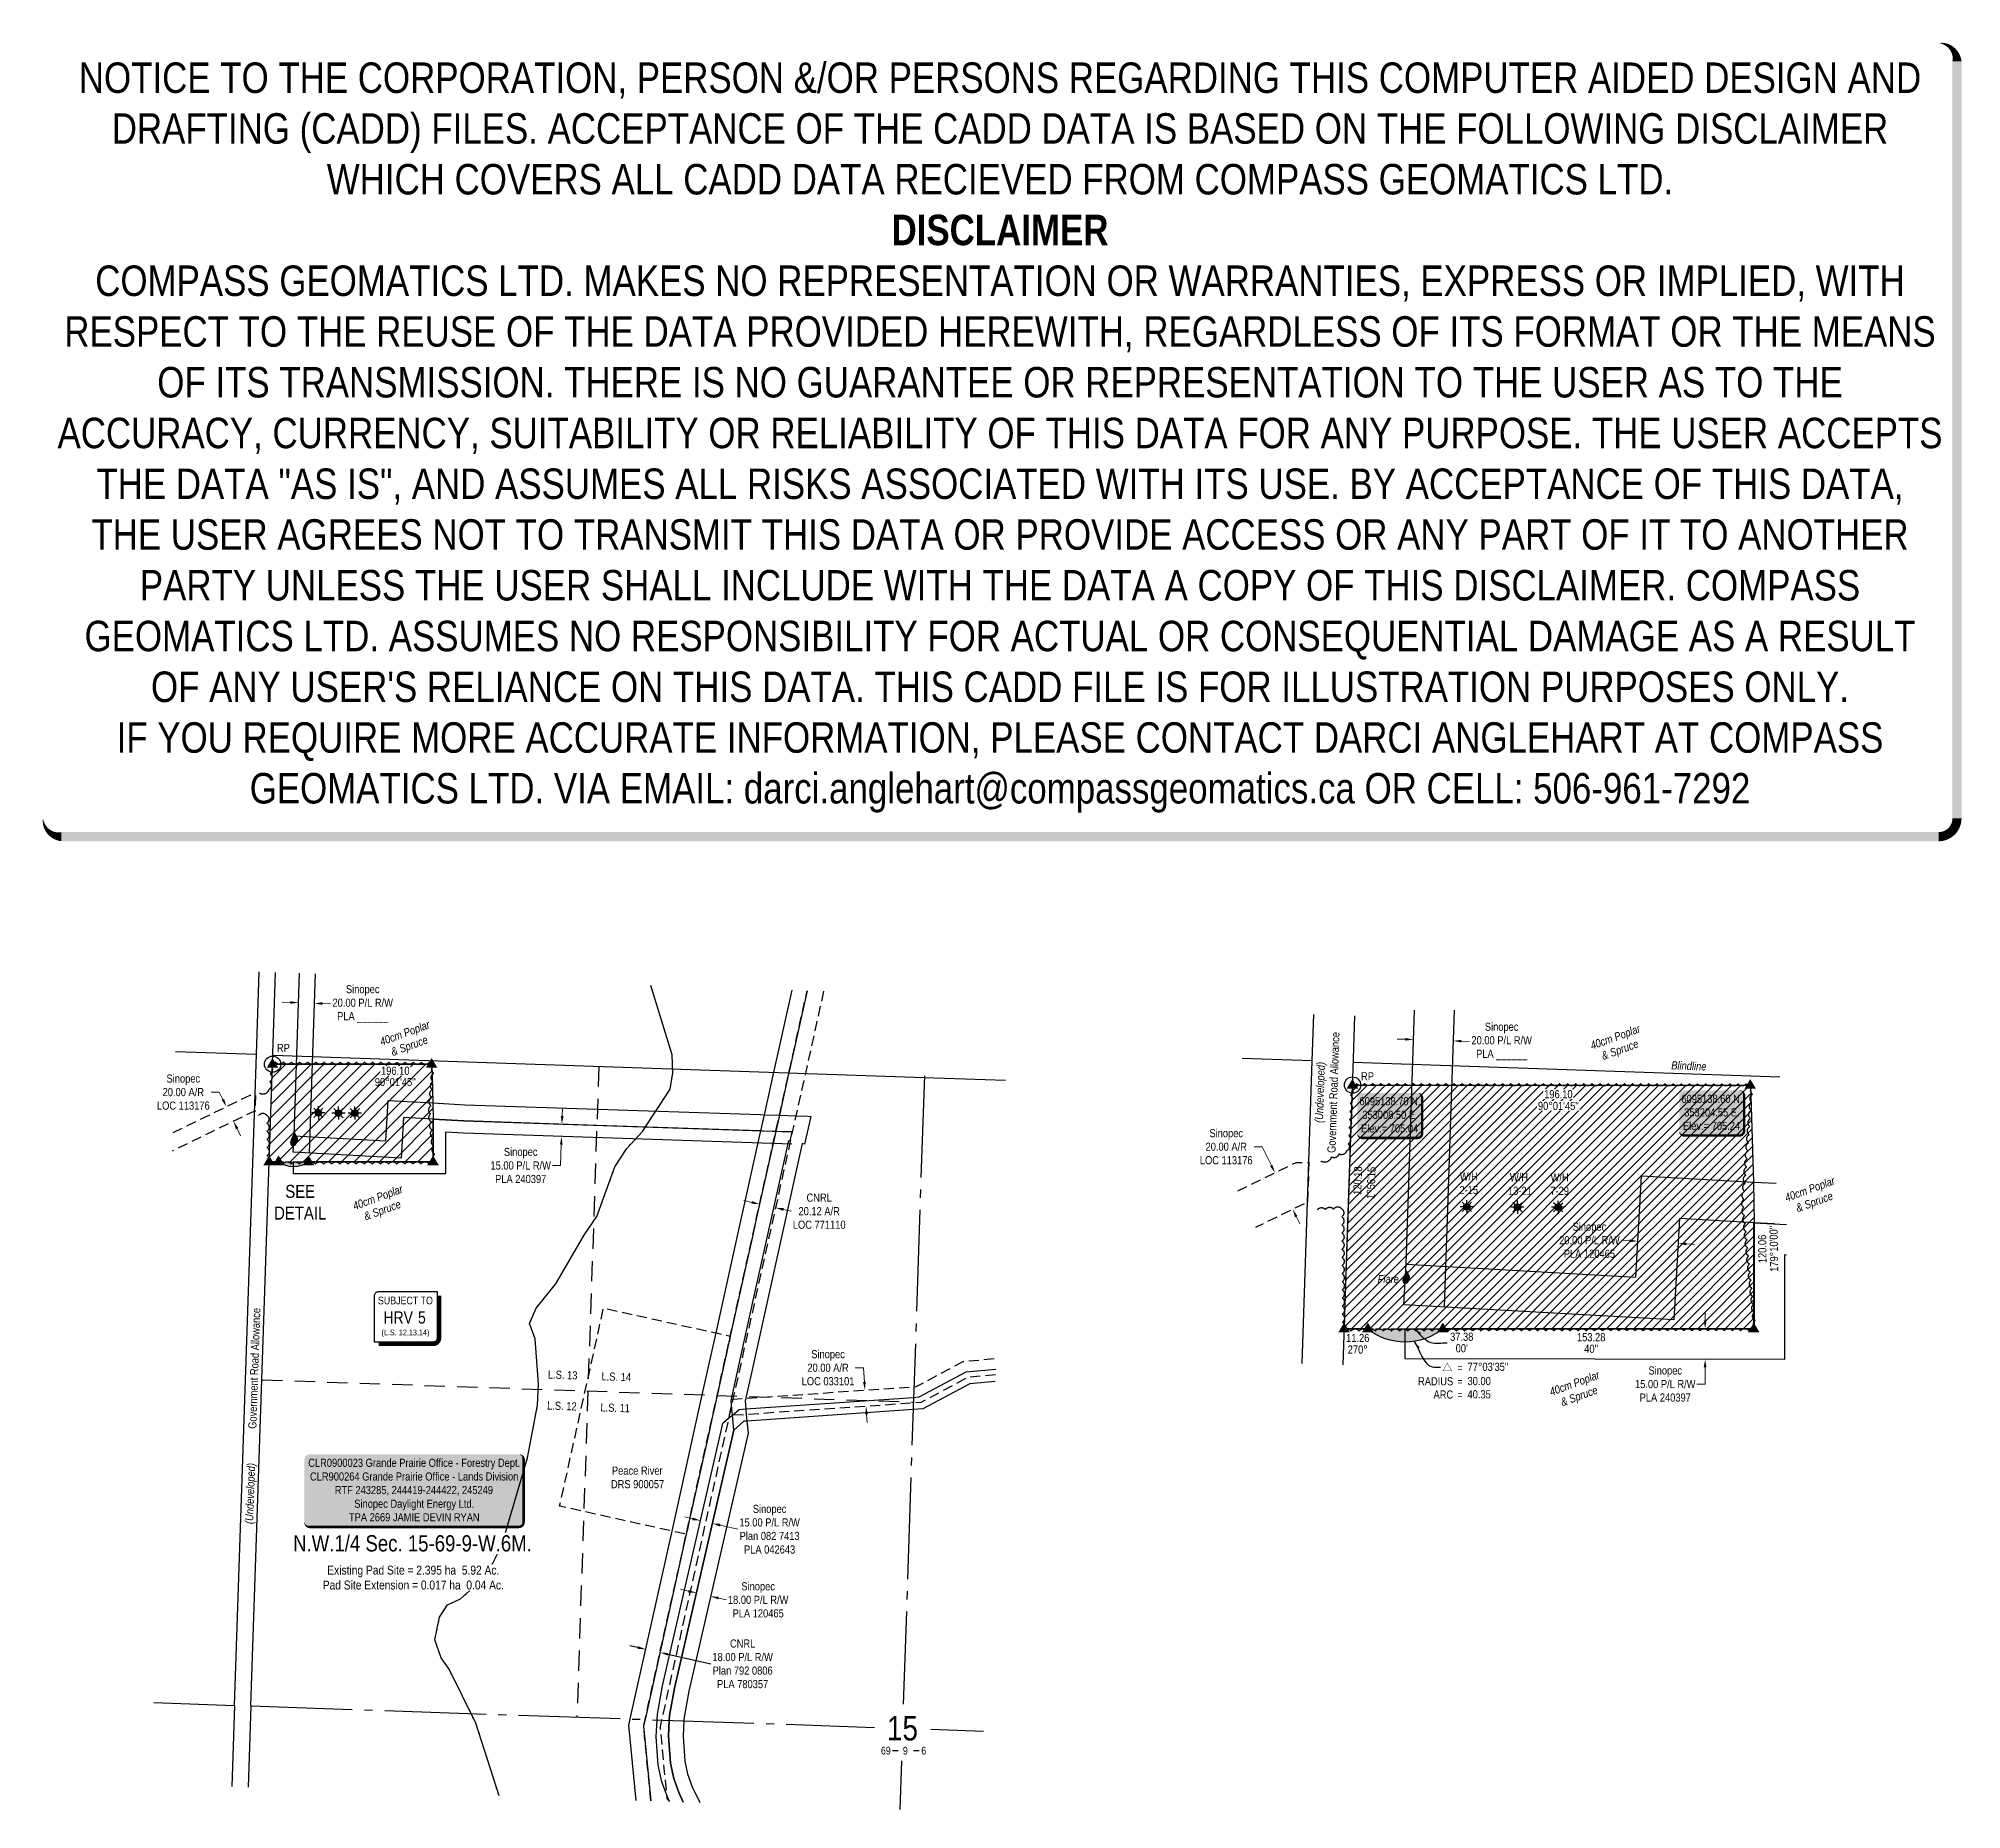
# Model space of a CAD drawing. Extents: x 352720 to 355089, y 6094221 to 6096402.
import ezdxf
from ezdxf.enums import TextEntityAlignment as Align

# ---------------------------------------------------------------- set-up
doc = ezdxf.new("R2010")
doc.units = 0
doc.header["$LTSCALE"] = 5
for name, pattern in [('0', [1, 1, 0]), ('foc-ACCESSROAD', [3.75, 2.5, -1.25]), ('foc-LSD', [8, 5, -3]), ('foc-QUARTERLINE', [33, 25, -3, 2, -3]), ('foc-TRAV', [1.875, 1.25, -0.625]), ('foc-WHEELTRACKS', [2, 0.4, -1.6])]:
    doc.linetypes.add(name, pattern=pattern)
for name, color, linetype in [('10', 1, 'Continuous'), ('35', 37, 'Continuous'), ('9', 3, 'Continuous'), ('AS-SYMBOL', 7, 'Continuous'), ('C-AR', 13, 'foc-ACCESSROAD'), ('C-RW', 13, 'Continuous'), ('C-SYMBOL', 7, 'Continuous'), ('C-WS-S', 13, 'Continuous'), ('CG-NOTES', 7, 'Continuous'), ('CTW', 7, 'Continuous'), ('DETAIL-T', 7, 'Continuous'), ('F-AR', 190, 'foc-ACCESSROAD'), ('F-RW', 190, 'Continuous'), ('F-WS', 190, 'foc-ACCESSROAD'), ('L-AREAREQUIRED', 7, 'Continuous'), ('L-BD', 7, 'Continuous'), ('L-BD1', 253, 'Continuous'), ('L-MON', 1, 'Continuous'), ('L-ROAD-T', 7, 'Continuous'), ('L-SEC', 7, 'Continuous'), ('L-SECLBL', 7, 'Continuous'), ('L-SECQ', 8, 'foc-QUARTERLINE'), ('L-SECTION-LSD', 7, 'foc-LSD'), ('P-PROPOSED', 10, 'Continuous'), ('P-PROPOSED-EXISTING-H', 59, 'Continuous'), ('P-PROPOSED-H', 21, 'Continuous'), ('P-TRAV', 4, 'foc-TRAV'), ('T-BUSH', 110, '0'), ('T-BUSH-T', 110, 'Continuous'), ('T-SLOPE', 48, 'Continuous'), ('T-WATER-P3', 160, 'foc-WHEELTRACKS')]:
    doc.layers.add(name, color=color, linetype=linetype)
for name, color, linetype, lineweight in [('C-AR-T', 13, 'Continuous', 9), ('C-RW-T', 13, 'Continuous', 9), ('C-WS-T', 13, 'Continuous', 9), ('F-AR-T', 190, 'Continuous', 9), ('F-WS-T', 190, 'Continuous', 9), ('T-TEXT', 48, 'Continuous', 18)]:
    doc.layers.add(name, color=color, linetype=linetype, lineweight=lineweight)
doc.layers.add('DISCLAIMER', color=7, linetype='Continuous', plot=False)
doc.styles.add('100L', font='ARIALN.TTF', dxfattribs={"height": 11})
doc.styles.add('175L', font='ARIALN.TTF', dxfattribs={"height": 20})
doc.styles.add('80', font='ARIALN.TTF', dxfattribs={"height": 10})
doc.styles.add('80CG', font='ARIALN.TTF', dxfattribs={"height": 10})
doc.styles.add('80L', font='ARIALN.TTF', dxfattribs={"height": 10})
doc.styles.add('80LS', font='ARIALNI.TTF', dxfattribs={"height": 10})
doc.styles.add('foc-LtypeFont', font='ARIALN.TTF', dxfattribs={"height": 7.35})
doc.styles.add('HRV', font='ARIALN.TTF', dxfattribs={"height": 3})
doc.styles.add('SIMPLEX', font='ARIALN.TTF')
doc.linetypes.add('foc-TOPO-flowdirection-NOLINE', pattern='A,0,[">",foc-LtypeFont,S=0.3,R=0,X=0,Y=-0.945],-20,[">",foc-LtypeFont,S=0.3,R=0,X=0,Y=-0.945],0', length=20)
doc.dimstyles.new('Compass 5 000', dxfattribs={"dimscale": 5, "dimtxt": 9, "dimasz": 2, "dimexe": 0.2, "dimexo": 0.0625, "dimgap": 0.5, "dimtad": 0, "dimtih": 1, "dimtoh": 1, "dimzin": 0, "dimdsep": 46, "dimtxsty": '80CG', "dimcen": 0.1, "dimse1": 1, "dimse2": 1, "dimclrd": 256, "dimclrt": 256, "dimaunit": 1, "dimadec": 4, "dimazin": 0, "dimtfac": 0.06, "dimtofl": 0, "dimtmove": 0, "dimatfit": 1, "dimfxl": 0.2, "dimtolj": 1, "dimtzin": 0, "dimlwd": -1, "dimarcsym": 0})

msp = doc.modelspace()

# ---------------------------------------------------------------- texts
at = {"layer": 'C-RW-T', "insert": (354522.506, 6095166.697), "char_height": 10, "attachment_point": 5, "style": '80CG'}
msp.add_mtext('\\A1;Sinopec\\P20.00 P/L R/W\\PPLA ______', dxfattribs=at)
at = {"layer": 'C-WS-T', "char_height": 10, "attachment_point": 1, "style": '100L'}
for s, insert in [('\\pi0.69528;W/H\\P\\pi0.20756;2-15', (354470.228, 6095005.383)), ('\\pi0.69528;W/H\\P\\pi-1.7024;13-21', (354531.972, 6095004.484)), ('\\pi0.69528;W/H\\P\\pi0.33034;7-29', (354582.074, 6095004.396, -1769.153))]:
    msp.add_mtext_dynamic_manual_height_columns(s, width=22.54336, gutter_width=54.987, heights=[0], dxfattribs=dict(at, insert=insert))
at = {"layer": 'DETAIL-T', "color": 3, "insert": (353042.463, 6094968.709), "char_height": 16, "width": 63.63613, "attachment_point": 5, "style": '80CG'}
msp.add_mtext('SEE\\PDETAIL', dxfattribs=at)
at = {"layer": 'L-BD', "style": '80L'}
for s, height, rotation, p in [("90°01'45''", 9.9976, 359.9705, (353159.601, 6095116.738)), ('120.06', 9.9976, 90.833, (354843.55, 6094911.117)), ("179°10'00''", 9.99757, 90.833, (354857.795, 6094911.324)), ('11.26', 9.9976, 359.9889, (354345.213, 6094801.506)), ('37.38', 9.9976, 359.9889, (354473.319, 6094803.02)), ('153.28', 9.9976, 359.9889, (354632.783, 6094802.475)), ('270°', 9.9976, 359.9889, (354345.21, 6094787.259)), ("00'", 9.9976, 359.9889, (354473.316, 6094788.774)), ("40''", 9.9976, 359.9889, (354632.781, 6094788.228))]:
    msp.add_text(s, height=height, rotation=rotation, dxfattribs=at).set_placement(p, align=Align.MIDDLE)
at = {"layer": 'L-BD', "insert": (354340.092, 6094995.345), "char_height": 9.99757, "width": 25.77783, "attachment_point": 2, "rotation": 88.0626, "style": '80L'}
msp.add_mtext("120.18 1°56'15''", dxfattribs=at)
at = {"layer": 'L-ROAD-T', "style": '80L'}
for p in [(354315.241, 6095103.876), (352985.929, 6094764.02)]:
    msp.add_text('Government Road Allowance', height=10, rotation=88.058177, dxfattribs=at).set_placement(p, align=Align.MIDDLE_CENTER)
at = {"layer": 'L-SEC', "insert": (354753.265, 6095141.604), "char_height": 10, "width": 43.11501, "attachment_point": 2, "rotation": 358.031296, "style": '80LS'}
msp.add_mtext('Blindline', dxfattribs=at)
at = {"layer": 'T-BUSH-T', "char_height": 10, "width": 65.40696, "attachment_point": 2, "rotation": 20, "style": '80LS'}
for insert in [(353169.528, 6095181.799), (354660.768, 6095176.888), (354900.336, 6094989.512), (353136.274, 6094979.344), (354610.522, 6094750.418)]:
    msp.add_mtext('40cm Poplar \\P& Spruce', dxfattribs=dict(at, insert=insert))
at = {"layer": 'T-SLOPE', "insert": (354382.791, 6094879.021), "char_height": 10, "width": 25.91173, "attachment_point": 2, "rotation": 359.946478, "style": '80LS'}
msp.add_mtext('Flare', dxfattribs=at)
at = {"layer": 'T-TEXT', "style": '80LS'}
for p in [(354298.567, 6095103.971), (352980.704, 6094609.921)]:
    msp.add_text('(Undeveloped)', height=10, rotation=88.058177, dxfattribs=at).set_placement(p, align=Align.MIDDLE_CENTER)

# ---------------------------------------------------------------- blocks, each defined once
blk = doc.blocks.new('STRIA')
blk.add_hatch(color=255).paths.add_polyline_path([(-0.04, 1.52), (-1.47, -0.87), (1.39, -0.87)])
blk = doc.blocks.new('STRIAA')
blk.add_blockref('STRIA', (0, 0))
blk = doc.blocks.new('STRIB')
at = {"color": 1}
blk.add_solid([(-1.12, -0.67), (-0.04, 1.13), (1.04, -0.67)], dxfattribs=at)
blk = doc.blocks.new('STRIBB')
blk.add_blockref('STRIB', (0, 0))
blk = doc.blocks.new('STRICC')
for name in ['STRIAA', 'STRIBB']:
    blk.add_blockref(name, (0, 0))
blk = doc.blocks.new('fdspike')
blk.add_blockref('STRICC', (0, 0))
blk = doc.blocks.new('TRIA')
blk.add_hatch(color=255).paths.add_polyline_path([(-0.04, 1.52), (-1.47, -0.87), (1.39, -0.87)])
blk = doc.blocks.new('TRIAA')
blk.add_blockref('TRIA', (0, 0))
blk = doc.blocks.new('TRIB')
at = {"color": 1}
blk.add_lwpolyline([(-1.12, -0.67), (-0.04, 1.13), (1.04, -0.67)], close=True, dxfattribs=at)
blk = doc.blocks.new('TRIBB')
blk.add_blockref('TRIB', (0, 0))
blk = doc.blocks.new('TRICC')
for name in ['TRIAA', 'TRIBB']:
    blk.add_blockref(name, (0, 0))
blk = doc.blocks.new('plspike')
blk.add_blockref('TRICC', (0, 0))
blk = doc.blocks.new('L-SECLBL')
at = {"layer": '9', "color": 7}
for p, q in [((-5.1, -27.8), (-12.3, -27.8)), ((20.7, -27.8), (13.5, -27.8))]:
    blk.add_line(p, q, dxfattribs=at)
at = {"layer": '10', "color": 2, "style": 'SIMPLEX'}
blk.add_attdef('SEC', text='', height=30, dxfattribs=at).set_placement((0, 0), align=Align.MIDDLE)
at = {"layer": '10', "color": 5, "style": '80L'}
blk.add_attdef('TWP', text='', height=9.5, dxfattribs=at).set_placement((-14.4, -27.4), align=Align.MIDDLE_RIGHT)
blk.add_attdef('RGE', text='', height=9.5, dxfattribs=at).set_placement((3.6, -27.4), align=Align.MIDDLE_CENTER)
blk.add_attdef('MER', text='', height=9.5, dxfattribs=at).set_placement((23.2, -27.4), align=Align.MIDDLE_LEFT)
blk = doc.blocks.new('*U362')
h = blk.add_hatch(color=255)
edge = h.paths.add_edge_path()
edge.add_line((-129, -45.5), (129, -45.5))
edge.add_arc((129, -39.5), 6, 270, 360)
edge.add_line((135, -39.5), (135, 38))
edge.add_arc((129, 38), 6, 0, 90)
edge.add_line((129, 44), (-129, 44))
edge.add_arc((-129, 38), 6, 90, 180)
edge.add_line((-135, 38), (-135, -39.5))
edge.add_arc((-129, -39.5), 6, 180, 270)
at = {"color": 44, "flags": 128}
blk.add_lwpolyline([(-129, -45.5, 3, 3, 0), (129, -45.5, 3, 3, 0.414214), (135, -39.5, 3, 3, 0), (135, 38, 3, 0, 0.414214), (129, 44, 0, 0, 0), (-129, 44, 0, 0, 0.414214), (-135, 38, 0, 0, 0), (-135, -39.5, 0, 3, 0.414214)], format="xyseb", close=True, dxfattribs=at)
at = {"color": 44, "style": '80'}
blk.add_attdef('ENTER_TEXT_001', (-36, -5), '', height=10, dxfattribs=at)
blk = doc.blocks.new('*D363')
at = {"layer": 'C-AR-T', "transparency": 16777216}
for p, q in [((353736.3, 6094764.8), (353726.3, 6094764.8)), ((353737.5, 6094747.2), (353736.3, 6094764.8)), ((353740.2, 6094707.3), (353740.9, 6094697.3))]:
    blk.add_line(p, q, dxfattribs=at)
for points in [[(353739.1, 6094747.3), (353735.8, 6094747.1), (353738.1, 6094737.2)], [(353741.9, 6094707.4), (353738.5, 6094707.2), (353739.5, 6094717.3)]]:
    blk.add_solid(points, dxfattribs=at)
at = {"layer": 'C-AR-T', "transparency": 16777216, "insert": (353692.7, 6094764.8), "char_height": 10, "attachment_point": 5, "style": '80CG'}
blk.add_mtext('\\A1;Sinopec\\P20.00 A/R\\PLOC 033101', dxfattribs=at)
blk = doc.blocks.new('*D364')
at = {"layer": 'F-AR-T', "transparency": 16777216}
for p, q in [((353598.7, 6094968.4), (353588.9, 6094970.6)), ((353637.7, 6094959.8), (353647.5, 6094957.6))]:
    blk.add_line(p, q, dxfattribs=at)
for points in [[(353599, 6094970.1), (353598.3, 6094966.8), (353608.4, 6094966.3)], [(353638.1, 6094961.4), (353637.4, 6094958.1), (353628, 6094961.9)]]:
    blk.add_solid(points, dxfattribs=at)
at = {"layer": 'F-AR-T', "transparency": 16777216, "insert": (353681.8, 6094957.6), "char_height": 10, "attachment_point": 5, "style": '80CG'}
blk.add_mtext('\\A1;CNRL\\P20.12 A/R\\PLOC 771110', dxfattribs=at)
blk = doc.blocks.new('*D365')
at = {"layer": 'C-RW-T', "transparency": 16777216}
for p, q in [((353525.9, 6094578.7), (353516.1, 6094581)), ((353560, 6094570.9), (353581.6, 6094565.9))]:
    blk.add_line(p, q, dxfattribs=at)
for points in [[(353526.2, 6094580.3), (353525.5, 6094577.1), (353535.6, 6094576.5)], [(353560.3, 6094572.5), (353559.6, 6094569.2), (353550.2, 6094573.1)]]:
    blk.add_solid(points, dxfattribs=at)
at = {"layer": 'C-RW-T', "transparency": 16777216, "insert": (353620.7, 6094565.9), "char_height": 10, "attachment_point": 5, "style": '80CG'}
blk.add_mtext('\\A1;Sinopec\\P15.00 P/L R/W\\PPlan 082 7413\\PPLA 042643', dxfattribs=at)
blk = doc.blocks.new('*D366')
at = {"layer": 'C-RW-T', "transparency": 16777216}
for p, q in [((353520.7, 6094489.6), (353511, 6094491.9)), ((353557.8, 6094481.1), (353567.5, 6094478.9))]:
    blk.add_line(p, q, dxfattribs=at)
for points in [[(353521.1, 6094491.2), (353520.4, 6094488), (353530.5, 6094487.4)], [(353558.1, 6094482.7), (353557.4, 6094479.5), (353548, 6094483.3)]]:
    blk.add_solid(points, dxfattribs=at)
at = {"layer": 'C-RW-T', "transparency": 16777216, "insert": (353606.6, 6094478.9), "char_height": 10, "attachment_point": 5, "style": '80CG'}
blk.add_mtext('\\A1;Sinopec\\P18.00 P/L R/W\\PPLA 120465', dxfattribs=at)
blk = doc.blocks.new('*D367')
at = {"layer": 'F-RW', "transparency": 16777216}
for p, q in [((353458.4, 6094420.2), (353448.6, 6094422.3)), ((353495.4, 6094411.9), (353548.4, 6094400.1))]:
    blk.add_line(p, q, dxfattribs=at)
for points in [[(353458.7, 6094421.8), (353458, 6094418.5), (353468.1, 6094418)], [(353495.8, 6094413.5), (353495.1, 6094410.3), (353485.7, 6094414.1)]]:
    blk.add_solid(points, dxfattribs=at)
at = {"layer": 'F-RW', "transparency": 16777216, "insert": (353587.5, 6094400.1), "char_height": 10, "attachment_point": 5, "style": '80CG'}
blk.add_mtext('\\A1;CNRL\\P18.00 P/L R/W\\PPlan 792 0806\\PPLA 780357', dxfattribs=at)
blk = doc.blocks.new('*D368')
at = {"layer": 'C-AR-T', "transparency": 16777216}
for p, q in [((352942.8, 6095104.3), (352932.8, 6095104.3)), ((352947.2, 6095095.3), (352942.8, 6095104.3)), ((352964.7, 6095059.4), (352969.1, 6095050.4))]:
    blk.add_line(p, q, dxfattribs=at)
for points in [[(352948.7, 6095096.1), (352945.7, 6095094.6), (352951.6, 6095086.3)], [(352966.2, 6095060.1), (352963.2, 6095058.6), (352960.4, 6095068.4)]]:
    blk.add_solid(points, dxfattribs=at)
at = {"layer": 'C-AR-T', "transparency": 16777216, "insert": (352898.5, 6095104.3), "char_height": 10, "attachment_point": 5, "style": '80CG'}
blk.add_mtext('\\A1;Sinopec\\P20.00 A/R\\PLOC 113176', dxfattribs=at)
blk = doc.blocks.new('HRV')
blk.add_lwpolyline([(-35.1, 31.6), (37.2, 31.6), (37.2, -25.5, -0.414214), (32.2, -30.5), (-40.1, -30.5), (-40.1, 26.6, -0.414214)], format="xyb", close=True)
at = {"const_width": 5, "flags": 128}
blk.add_lwpolyline([(-35.1, -33), (32.2, -33, 0.414214), (39.7, -25.5), (39.7, 26.6)], format="xyb", dxfattribs=at)
at = {"style": '80L'}
blk.add_text('SUBJECT TO', height=9.5, dxfattribs=at).set_placement((-2, 13.1), align=Align.BOTTOM_CENTER)
blk.add_attdef('(N.W.1/4 00)', text='', height=7.12, dxfattribs=at).set_placement((-2, -24.4), align=Align.BOTTOM_CENTER)
at = {"layer": 'CTW', "color": 3, "style": 'HRV'}
blk.add_text('HRV', height=15, dxfattribs=at).set_placement((-10.9, -0.2), align=Align.MIDDLE_CENTER)
blk.add_attdef('0', text='', height=15, dxfattribs=at).set_placement((18.3, -0.2), align=Align.MIDDLE_CENTER)
blk = doc.blocks.new('GAS')
h = blk.add_hatch(color=255)
h.dxf.hatch_style = 1
edge = h.paths.add_edge_path()
edge.add_arc((0, 0), 0.9, 0, 360)
for p, q in [((-0.81, 0), (-1.62, 0)), ((-0.57, 0.57), (-1.14, 1.14)), ((0, 0.81), (0, 1.62)), ((0.57, 0.57), (1.14, 1.14)), ((1.62, 0), (0.81, 0)), ((-0.57, -0.57), (-1.14, -1.14)), ((0, -0.81), (0, -1.62)), ((1.14, -1.14), (0.57, -0.57))]:
    blk.add_line(p, q)
blk.add_circle((0, 0), 0.8)
blk = doc.blocks.new('*U447')
at = {"layer": '35', "color": 3}
blk.add_circle((0, 0), 10, dxfattribs=at)
at = {"layer": '35', "color": 3, "style": '80'}
blk.add_attdef('RP_001', (5.3, 15), '', height=10, dxfattribs=at)
blk = doc.blocks.new('FLARE')
h = blk.add_hatch(color=255)
h.dxf.hatch_style = 1
h.paths.add_polyline_path([(0.16, 2.41, 0.114147), (0.13, 2.43), (0.11, 2.44, 0.261551), (0.01, 2.42), (0, 2.41, 0.131268), (-0.03, 2.37), (-0.04, 2.35, 0.041497), (-0.05, 2.33), (-0.05, 2.29, 0.015174), (-0.05, 2.29), (-0.06, 2.24, 0.004376), (-0.06, 2.24), (-0.07, 2.18), (-0.08, 2.11), (-0.09, 2.05), (-0.1, 1.98), (-0.12, 1.91), (-0.14, 1.83), (-0.17, 1.76), (-0.19, 1.68), (-0.22, 1.61), (-0.26, 1.53), (-0.29, 1.46), (-0.32, 1.39), (-0.36, 1.32), (-0.39, 1.25, 0.000505), (-0.39, 1.25), (-0.43, 1.18, 0.002398), (-0.43, 1.18), (-0.46, 1.1, 0.004177), (-0.46, 1.1), (-0.5, 1.03, 0.005735), (-0.5, 1.03), (-0.53, 0.95, 0.006994), (-0.53, 0.95), (-0.56, 0.87, 0.00791), (-0.57, 0.87), (-0.6, 0.78, 0.008323), (-0.6, 0.78), (-0.63, 0.69, 0.008095), (-0.63, 0.68), (-0.66, 0.59, 0.008067), (-0.66, 0.59), (-0.68, 0.49, 0.008387), (-0.68, 0.49), (-0.7, 0.39, 0.009056), (-0.71, 0.38), (-0.72, 0.28, 0.010123), (-0.72, 0.28), (-0.74, 0.18, 0.011689), (-0.74, 0.18), (-0.75, 0.08, 0.013925), (-0.75, 0.08), (-0.75, -0.02, 0.016488), (-0.75, -0.02), (-0.75, -0.11, 0.017255), (-0.75, -0.12), (-0.74, -0.2, 0.01735), (-0.74, -0.2), (-0.73, -0.28, 0.017311), (-0.73, -0.29), (-0.71, -0.36, 0.01715), (-0.71, -0.36), (-0.69, -0.43, 0.016886), (-0.69, -0.44), (-0.66, -0.5, 0.016546), (-0.66, -0.5), (-0.63, -0.56, 0.016164), (-0.63, -0.56), (-0.6, -0.61, 0.016329), (-0.6, -0.62), (-0.57, -0.66, 0.018828), (-0.57, -0.67), (-0.54, -0.71, 0.022087), (-0.53, -0.71), (-0.5, -0.75, 0.025345), (-0.49, -0.76), (-0.46, -0.78, 0.028234), (-0.45, -0.79), (-0.42, -0.82, 0.030298), (-0.41, -0.82), (-0.37, -0.84, 0.031129), (-0.36, -0.85), (-0.32, -0.86, 0.030544), (-0.31, -0.87), (-0.27, -0.88, 0.028465), (-0.26, -0.88), (-0.22, -0.89, 0.025311), (-0.21, -0.89), (-0.16, -0.89, 0.02283), (-0.15, -0.89), (-0.11, -0.89, 0.021226), (-0.1, -0.89), (-0.05, -0.88, 0.020401), (-0.04, -0.88), (0, -0.87, 0.020299), (0.01, -0.87), (0.05, -0.85, 0.020911), (0.06, -0.85), (0.11, -0.83, 0.022277), (0.11, -0.83), (0.15, -0.81, 0.023712), (0.16, -0.8), (0.2, -0.78, 0.022408), (0.21, -0.78), (0.24, -0.75, 0.01993), (0.25, -0.74), (0.28, -0.72, 0.017146), (0.28, -0.71), (0.31, -0.68, 0.014211), (0.32, -0.68), (0.35, -0.64, 0.011221), (0.35, -0.64), (0.37, -0.61, 0.008212), (0.38, -0.61), (0.4, -0.57, 0.005172), (0.4, -0.57), (0.42, -0.54, 0.002523), (0.43, -0.54), (0.45, -0.5, 0.001671), (0.45, -0.5), (0.47, -0.47, 0.001229), (0.47, -0.47), (0.49, -0.44, 0.00075), (0.49, -0.44), (0.51, -0.41, 0.00026), (0.51, -0.41), (0.54, -0.37), (0.56, -0.34), (0.58, -0.3), (0.61, -0.27), (0.63, -0.23, 0.001311), (0.63, -0.23), (0.66, -0.19, 0.003726), (0.66, -0.19), (0.69, -0.15, 0.006065), (0.69, -0.14), (0.72, -0.1, 0.008452), (0.72, -0.1), (0.74, -0.05, 0.010991), (0.75, -0.05), (0.77, 0, 0.013767), (0.77, 0), (0.79, 0.05, 0.016839), (0.8, 0.05), (0.81, 0.1, 0.019104), (0.82, 0.11), (0.83, 0.15, 0.016987), (0.83, 0.16), (0.84, 0.21, 0.013636), (0.84, 0.21), (0.85, 0.26, 0.010244), (0.85, 0.27), (0.86, 0.31, 0.006846), (0.86, 0.32), (0.86, 0.37, 0.003419), (0.86, 0.37), (0.86, 0.41), (0.87, 0.46), (0.87, 0.5), (0.88, 0.54), (0.88, 0.59), (0.89, 0.63, 0.001278), (0.89, 0.63), (0.89, 0.67, 0.004735), (0.89, 0.67), (0.9, 0.71, 0.008354), (0.9, 0.72), (0.9, 0.76, 0.012059), (0.9, 0.76), (0.9, 0.8, 0.015712), (0.9, 0.81), (0.9, 0.85, 0.018457), (0.9, 0.85), (0.9, 0.89, 0.018102), (0.9, 0.9), (0.89, 0.94, 0.016533), (0.89, 0.95), (0.88, 0.99, 0.014576), (0.88, 0.99), (0.87, 1.03, 0.012435), (0.86, 1.04), (0.85, 1.08, 0.010283), (0.85, 1.09), (0.83, 1.13, 0.00824), (0.83, 1.13), (0.81, 1.18, 0.00638), (0.81, 1.18), (0.78, 1.23, 0.004735), (0.78, 1.23), (0.76, 1.29, 0.003388), (0.75, 1.29), (0.73, 1.34, 0.002345), (0.73, 1.34), (0.7, 1.4, 0.001492), (0.7, 1.4), (0.67, 1.46, 0.000746), (0.67, 1.46), (0.63, 1.51), (0.6, 1.57), (0.57, 1.62), (0.55, 1.68), (0.52, 1.73), (0.49, 1.78), (0.47, 1.83), (0.45, 1.87), (0.42, 1.92), (0.4, 1.97), (0.38, 2.02), (0.35, 2.08, 0.000332), (0.35, 2.08), (0.33, 2.13, 0.001849), (0.33, 2.13), (0.3, 2.19, 0.0038), (0.3, 2.19), (0.27, 2.24, 0.006473), (0.27, 2.24), (0.25, 2.29, 0.010865), (0.24, 2.3), (0.22, 2.34, 0.019524), (0.22, 2.34), (0.19, 2.38, 0.041077), (0.18, 2.39)])
at = {"color": 48, "flags": 128}
for points in [[(0.11, -0.72), (0.07, -0.74), (0.03, -0.76), (-0.02, -0.77), (-0.07, -0.78), (-0.11, -0.79), (-0.16, -0.79), (-0.2, -0.79), (-0.25, -0.78), (-0.29, -0.77), (-0.32, -0.76), (-0.36, -0.74), (-0.4, -0.71), (-0.43, -0.68), (-0.46, -0.65), (-0.49, -0.61), (-0.52, -0.56), (-0.54, -0.51), (-0.57, -0.46), (-0.59, -0.4), (-0.61, -0.33), (-0.63, -0.26), (-0.64, -0.19), (-0.65, -0.11), (-0.65, -0.02), (-0.65, 0.07), (-0.64, 0.17), (-0.63, 0.27), (-0.61, 0.36), (-0.58, 0.46), (-0.56, 0.56), (-0.53, 0.66), (-0.5, 0.75), (-0.47, 0.83), (-0.44, 0.91), (-0.41, 0.99), (-0.37, 1.06), (-0.34, 1.13), (-0.3, 1.2), (-0.27, 1.27), (-0.23, 1.34), (-0.2, 1.42), (-0.16, 1.49), (-0.13, 1.57), (-0.1, 1.65), (-0.07, 1.73), (-0.04, 1.8), (-0.02, 1.88), (0, 1.96), (0.01, 2.03), (0.02, 2.1), (0.03, 2.17), (0.04, 2.22), (0.05, 2.27), (0.05, 2.31), (0.06, 2.34), (0.08, 2.35), (0.09, 2.34), (0.11, 2.32), (0.13, 2.29), (0.16, 2.25), (0.18, 2.2), (0.21, 2.14), (0.24, 2.09), (0.26, 2.03), (0.29, 1.98), (0.31, 1.93), (0.33, 1.88), (0.36, 1.83), (0.38, 1.78), (0.41, 1.73), (0.43, 1.68), (0.46, 1.63), (0.49, 1.58), (0.52, 1.52), (0.55, 1.47), (0.58, 1.41), (0.61, 1.35), (0.64, 1.3), (0.67, 1.24), (0.69, 1.19), (0.72, 1.14), (0.74, 1.09), (0.75, 1.05), (0.77, 1), (0.78, 0.96), (0.79, 0.92), (0.8, 0.88), (0.8, 0.84), (0.8, 0.8), (0.8, 0.76), (0.8, 0.72), (0.79, 0.68), (0.79, 0.64), (0.78, 0.6), (0.78, 0.56), (0.77, 0.51), (0.77, 0.47), (0.76, 0.42), (0.76, 0.37), (0.76, 0.33), (0.75, 0.28), (0.74, 0.23), (0.73, 0.18), (0.72, 0.13), (0.7, 0.09), (0.68, 0.04), (0.66, 0), (0.63, -0.05), (0.61, -0.09), (0.58, -0.13), (0.55, -0.17), (0.53, -0.21), (0.5, -0.25), (0.48, -0.28), (0.45, -0.32), (0.43, -0.35), (0.41, -0.38), (0.39, -0.42), (0.37, -0.45), (0.34, -0.48), (0.32, -0.51), (0.3, -0.55), (0.27, -0.58), (0.24, -0.61), (0.21, -0.64), (0.18, -0.67), (0.15, -0.7)], [(0.02, -0.75), (-0.01, -0.76), (-0.03, -0.77), (-0.05, -0.78), (-0.08, -0.78), (-0.11, -0.79), (-0.13, -0.79), (-0.16, -0.79), (-0.18, -0.78), (-0.2, -0.78), (-0.23, -0.77), (-0.25, -0.76), (-0.26, -0.74), (-0.28, -0.73), (-0.3, -0.71), (-0.32, -0.69), (-0.33, -0.66), (-0.35, -0.63), (-0.36, -0.6), (-0.37, -0.57), (-0.39, -0.53), (-0.4, -0.49), (-0.4, -0.45), (-0.41, -0.41), (-0.41, -0.36), (-0.41, -0.31), (-0.4, -0.25), (-0.39, -0.2), (-0.38, -0.14), (-0.37, -0.09), (-0.36, -0.03), (-0.34, 0.02), (-0.32, 0.07), (-0.31, 0.12), (-0.29, 0.16), (-0.27, 0.21), (-0.25, 0.25), (-0.23, 0.29), (-0.21, 0.33), (-0.19, 0.37), (-0.17, 0.41), (-0.15, 0.45), (-0.14, 0.49), (-0.12, 0.53), (-0.1, 0.58), (-0.08, 0.62), (-0.07, 0.66), (-0.06, 0.71), (-0.05, 0.75), (-0.04, 0.79), (-0.03, 0.83), (-0.03, 0.87), (-0.02, 0.9), (-0.02, 0.93), (-0.01, 0.95), (-0.01, 0.96), (0, 0.97), (0.01, 0.96), (0.02, 0.95), (0.03, 0.94), (0.04, 0.91), (0.06, 0.88), (0.07, 0.86), (0.09, 0.82), (0.1, 0.79), (0.12, 0.76), (0.13, 0.74), (0.14, 0.71), (0.16, 0.68), (0.17, 0.65), (0.18, 0.63), (0.2, 0.6), (0.21, 0.57), (0.23, 0.54), (0.25, 0.51), (0.26, 0.47), (0.28, 0.44), (0.3, 0.41), (0.31, 0.38), (0.33, 0.35), (0.34, 0.32), (0.36, 0.29), (0.37, 0.27), (0.38, 0.24), (0.39, 0.22), (0.39, 0.19), (0.4, 0.17), (0.4, 0.15), (0.41, 0.13), (0.41, 0.1), (0.41, 0.08), (0.4, 0.06), (0.4, 0.04), (0.4, 0.01), (0.39, -0.01), (0.39, -0.03), (0.39, -0.06), (0.39, -0.08), (0.38, -0.11), (0.38, -0.14), (0.38, -0.16), (0.38, -0.19), (0.37, -0.22), (0.37, -0.24), (0.36, -0.27), (0.35, -0.3), (0.34, -0.32), (0.32, -0.35), (0.31, -0.37), (0.3, -0.4), (0.28, -0.42), (0.27, -0.44), (0.25, -0.46), (0.24, -0.48), (0.22, -0.5), (0.21, -0.52), (0.2, -0.54), (0.19, -0.56), (0.17, -0.58), (0.16, -0.6), (0.15, -0.61), (0.14, -0.63), (0.12, -0.65), (0.11, -0.67), (0.09, -0.69), (0.08, -0.7), (0.06, -0.72), (0.04, -0.74)]]:
    blk.add_lwpolyline(points, close=True, dxfattribs=at)
blk = doc.blocks.new('*D443')
at = {"layer": 'C-AR-T', "transparency": 16777216}
for p, q in [((354227.5, 6095037), (354217.5, 6095037)), ((354238.8, 6095013.8), (354227.5, 6095037)), ((354269.5, 6094950.9), (354273.9, 6094941.9))]:
    blk.add_line(p, q, dxfattribs=at)
for points in [[(354240.3, 6095014.5), (354237.3, 6095013.1), (354243.2, 6095004.8)], [(354271, 6094951.6), (354268, 6094950.1), (354265.1, 6094959.9)]]:
    blk.add_solid(points, dxfattribs=at)
at = {"layer": 'C-AR-T', "transparency": 16777216, "insert": (354183.2, 6095037), "char_height": 10, "attachment_point": 5, "style": '80CG'}
blk.add_mtext('\\A1;Sinopec\\P20.00 A/R\\PLOC 113176', dxfattribs=at)
blk = doc.blocks.new('*U444')
at = {"layer": '35', "color": 3}
blk.add_circle((0, 0), 10, dxfattribs=at)
at = {"layer": '35', "color": 3, "style": '80'}
blk.add_attdef('RP_001', (10.5, 5.8), '', height=10, dxfattribs=at)
blk = doc.blocks.new('curve')
at = {"const_width": 0.1}
blk.add_lwpolyline([(-4.99, 5.39), (-6.08, 3.49), (-3.89, 3.49)], close=True, dxfattribs=at)
at = {"style": '80'}
for s, p in [('RADIUS', (-3.54, -0.05)), ('ARC', (-3.54, -3.31))]:
    blk.add_text(s, height=2, dxfattribs=at).set_placement(p, align=Align.RIGHT)
for p in [(-2.44, 3.36), (-2.44, -0.04), (-2.44, -3.3)]:
    blk.add_text('=', height=1.8, dxfattribs=at).set_placement(p)
for tag, p in [('DELTA', (0, 3.52)), ('CURVE_RADIUS', (0, 0)), ('ARC_LENGTH', (0, -3.26))]:
    blk.add_attdef(tag, p, '', height=2, dxfattribs=at)
blk = doc.blocks.new('*D445')
at = {"layer": 'C-RW-T', "transparency": 16777216}
for p, q in [((354680.1, 6094921.2), (354670.1, 6094921.8)), ((354750, 6094917.3), (354760, 6094916.7))]:
    blk.add_line(p, q, dxfattribs=at)
for points in [[(354680.2, 6094922.9), (354680, 6094919.5), (354690.1, 6094920.7)], [(354750.1, 6094919), (354749.9, 6094915.6), (354740, 6094917.9)]]:
    blk.add_solid(points, dxfattribs=at)
at = {"layer": 'C-RW-T', "transparency": 16777216, "insert": (354630.6, 6094921.8), "char_height": 10, "attachment_point": 5, "style": '80CG'}
blk.add_mtext('\\A1;Sinopec\\P20.00 P/L R/W\\PPLA 120465', dxfattribs=at)
blk = doc.blocks.new('*U448')
h = blk.add_hatch(color=254)
edge = h.paths.add_edge_path()
edge.add_line((-34, -28.5), (34, -28.5))
edge.add_arc((34, -22.5), 6, 270, 360)
edge.add_line((40, -22.5), (40, 21))
edge.add_arc((34, 21), 6, 0, 90)
edge.add_line((34, 27), (-34, 27))
edge.add_arc((-34, 21), 6, 90, 180)
edge.add_line((-40, 21), (-40, -22.5))
edge.add_arc((-34, -22.5), 6, 180, 270)
at = {"color": 1, "flags": 128}
blk.add_lwpolyline([(-34, -28.5, 3, 3, 0), (34, -28.5, 3, 3, 0.414214), (40, -22.5, 3, 3, 0), (40, 21, 3, 0, 0.414214), (34, 27, 0, 0, 0), (-34, 27, 0, 0, 0.414214), (-40, 21, 0, 0, 0), (-40, -22.5, 0, 3, 0.414214)], format="xyseb", close=True, dxfattribs=at)
blk.add_lwpolyline([(31.1, 11.7, 0, 10, 0), (0, 0, 5, 5, 0)], format="xyseb", dxfattribs=at)
at = {"color": 1, "style": '80'}
blk.add_attdef('ENTER_TEXT_001', (-36, -5), '', height=10, dxfattribs=at)
blk = doc.blocks.new('*D449')
at = {"layer": 'C-RW-T', "transparency": 16777216}
for p, q in [((353365.2, 6095074.7), (353365.5, 6095084.7)), ((353364, 6095039.7), (353363.2, 6095013.9)), ((353363.2, 6095013.9), (353353.2, 6095013.9))]:
    blk.add_line(p, q, dxfattribs=at)
for points in [[(353363.5, 6095074.8), (353366.9, 6095074.7), (353364.9, 6095064.7)], [(353362.4, 6095039.8), (353365.7, 6095039.7), (353364.4, 6095049.7)]]:
    blk.add_solid(points, dxfattribs=at)
at = {"layer": 'C-RW-T', "transparency": 16777216, "insert": (353314.1, 6095013.9), "char_height": 10, "attachment_point": 5, "style": '80CG'}
blk.add_mtext('\\A1;Sinopec\\P15.00 P/L R/W\\PPLA 240397', dxfattribs=at)
blk = doc.blocks.new('*D450')
at = {"layer": 'C-RW-T', "transparency": 16777216}
for p, q in [((353030.3, 6095214.7), (353020.3, 6095215.1)), ((353070, 6095213.4), (353080, 6095213))]:
    blk.add_line(p, q, dxfattribs=at)
for points in [[(353030.4, 6095216.4), (353030.2, 6095213.1), (353040.3, 6095214.4)], [(353070, 6095215), (353069.9, 6095211.7), (353060, 6095213.7)]]:
    blk.add_solid(points, dxfattribs=at)
at = {"layer": 'C-RW-T', "transparency": 16777216, "insert": (353119.5, 6095213), "char_height": 10, "attachment_point": 5, "style": '80CG'}
blk.add_mtext('\\A1;Sinopec\\P20.00 P/L R/W\\PPLA ______', dxfattribs=at)
blk = doc.blocks.new('*D451')
at = {"layer": 'C-RW-T', "transparency": 16777216}
for p, q in [((354773.2, 6094822.7), (354773.2, 6094832.7)), ((354773.1, 6094765.2), (354773.1, 6094744.7)), ((354773.1, 6094744.7), (354763.1, 6094744.7))]:
    blk.add_line(p, q, dxfattribs=at)
for points in [[(354771.5, 6094822.7), (354774.8, 6094822.7), (354773.2, 6094812.7)], [(354771.4, 6094765.2), (354774.8, 6094765.2), (354773.1, 6094775.2)]]:
    blk.add_solid(points, dxfattribs=at)
at = {"layer": 'C-RW-T', "transparency": 16777216, "insert": (354724, 6094744.7), "char_height": 10, "attachment_point": 5, "style": '80CG'}
blk.add_mtext('\\A1;Sinopec\\P15.00 P/L R/W\\PPLA 240397', dxfattribs=at)
blk = doc.blocks.new('Disclaimer_Legal')
at = {"layer": 'DISCLAIMER', "color": 254, "flags": 128}
blk.add_lwpolyline([(-3612.9, -1104.6, 37.5, 37.5, 0), (4096.1, -1104.6, 37.5, 37.5, 0.414214), (4171.1, -1029.6, 37.5, 37.5, 0), (4171.1, 2078.7, 37.5, 0, 0.414214), (4096.1, 2153.7, 0, 0, 0), (-3612.9, 2153.7, 0, 0, 0.414214), (-3687.9, 2078.7, 0, 0, 0), (-3687.9, -1029.6, 0, 37.5, 0.414214)], format="xyseb", close=True, dxfattribs=at)
at = {"layer": 'DISCLAIMER', "color": 254, "insert": (241.6, 533.9), "char_height": 125, "width": 7717.568, "attachment_point": 5, "style": '80'}
blk.add_mtext('NOTICE TO THE CORPORATION, PERSON &/OR PERSONS REGARDING THIS COMPUTER AIDED DESIGN AND DRAFTING (CADD) FILES. ACCEPTANCE OF THE CADD DATA IS BASED ON THE FOLLOWING DISCLAIMER WHICH COVERS ALL CADD DATA RECIEVED FROM COMPASS GEOMATICS LTD.\\P{\\fArial Narrow|b1|i0|c0|p34;DISCLAIMER}\\PCOMPASS GEOMATICS LTD. MAKES NO REPRESENTATION OR WARRANTIES, EXPRESS OR IMPLIED, WITH RESPECT TO THE REUSE OF THE DATA PROVIDED HEREWITH, REGARDLESS OF ITS FORMAT OR THE MEANS OF ITS TRANSMISSION. THERE IS NO GUARANTEE OR REPRESENTATION TO THE USER AS TO THE ACCURACY, CURRENCY, SUITABILITY OR RELIABILITY OF THIS DATA FOR ANY PURPOSE. THE USER ACCEPTS THE DATA "AS IS", AND ASSUMES ALL RISKS ASSOCIATED WITH ITS USE. BY ACCEPTANCE OF THIS DATA, THE USER AGREES NOT TO TRANSMIT THIS DATA OR PROVIDE ACCESS OR ANY PART OF IT TO ANOTHER PARTY UNLESS THE USER SHALL INCLUDE WITH THE DATA A COPY OF THIS DISCLAIMER. COMPASS GEOMATICS LTD. ASSUMES NO RESPONSIBILITY FOR ACTUAL OR CONSEQUENTIAL DAMAGE AS A RESULT OF ANY USER\'S RELIANCE ON THIS DATA. THIS CADD FILE IS FOR ILLUSTRATION PURPOSES ONLY.\\PIF YOU REQUIRE MORE ACCURATE INFORMATION, PLEASE CONTACT DARCI ANGLEHART AT COMPASS GEOMATICS LTD. VIA EMAIL: darci.anglehart@compassgeomatics.ca OR CELL: 506-961-7292', dxfattribs=at)

# ---------------------------------------------------------------- dimensions: what is measured, and where the dimension line sits
at = {"layer": 'C-AR-T'}
for base, p1, p2, angle, text, picture, middle in [((352960.366, 6095068.353), (352916.422, 6095069.182), (352925.185, 6095051.205), 295.986066, 'Sinopec\\P20.00 A/R\\PLOC 113176', '*D368', (352898.539, 6095104.309)), ((354265.124, 6094959.866), (354108.59, 6094939.189), (354130.498, 6094894.245), 295.986066, 'Sinopec\\P20.00 A/R\\PLOC 113176', '*D443', (354183.202, 6095037.049)), ((353738.145, 6094737.229), (353649.42, 6094711.095), (353648.05, 6094731.043), 93.927993, 'Sinopec\\P20.00 A/R\\PLOC 033101', '*D363', (353692.738, 6094764.809))]:
    dim = msp.add_linear_dim(base=base, p1=p1, p2=p2, angle=angle, text=text, dimstyle='Compass 5 000', dxfattribs=at)
    dim.commit()
    dim.dimension.update_dxf_attribs({"geometry": picture, "text_midpoint": middle, "dimtype": 161})
at = {"layer": 'C-RW-T', "color": 5}
for p1, p2, distance, text, picture, middle in [((353040.064, 6095207.514), (353059.743, 6095206.85), 6.875, 'Sinopec\\P20.00 P/L R/W\\PPLA ______', '*D450', (353119.503, 6095213.046)), ((354739.229, 6094904.165), (354689.319, 6094906.953), -13.718, 'Sinopec\\P20.00 P/L R/W\\PPLA 120465', '*D445', (354630.576, 6094921.766))]:
    dim = msp.add_aligned_dim(p1=p1, p2=p2, distance=distance, text=text, dimstyle='Compass 5 000', dxfattribs=at)
    dim.commit()
    dim.dimension.update_dxf_attribs({"geometry": picture, "text_midpoint": middle})
for base, p1, p2, angle, picture, middle in [((353364.374, 6095049.729), (353322.281, 6095066.153), (353321.776, 6095051.161), 268.074305, '*D449', (353314.084, 6095013.926)), ((354773.117, 6094775.24), (354768.21, 6094812.696), (354768.175, 6094775.244), 269.946478, '*D451', (354724.003, 6094744.74))]:
    dim = msp.add_linear_dim(base=base, p1=p1, p2=p2, angle=angle, text='Sinopec\\P15.00 P/L R/W\\PPLA 240397', dimstyle='Compass 5 000', dxfattribs=at)
    dim.commit()
    dim.dimension.update_dxf_attribs({"geometry": picture, "text_midpoint": middle, "dimtype": 161})
at = {"layer": 'C-RW-T'}
dim = msp.add_linear_dim(base=(353550.23, 6094573.11), p1=(353527.509, 6094541.314), p2=(353542.133, 6094537.946), angle=347.032529, text='Sinopec\\P15.00 P/L R/W\\PPlan 082 7413\\PPLA 042643', dimstyle='Compass 5 000', dxfattribs=at)
dim.commit()
dim.dimension.update_dxf_attribs({"geometry": '*D365', "text_midpoint": (353620.698, 6094565.884), "dimtype": 161})
dim = msp.add_aligned_dim(p1=(353532.348, 6094495.454), p2=(353549.877, 6094491.419), distance=-8.293, text='Sinopec\\P18.00 P/L R/W\\PPLA 120465', dimstyle='Compass 5 000', dxfattribs=at)
dim.commit()
dim.dimension.update_dxf_attribs({"geometry": '*D366', "text_midpoint": (353606.593, 6094478.851)})
at = {"layer": 'F-AR-T'}
dim = msp.add_aligned_dim(p1=(353609.607, 6094971.554), p2=(353629.127, 6094967.214), distance=-5.41, text='CNRL\\P20.12 A/R\\PLOC 771110', dimstyle='Compass 5 000', dxfattribs=at)
dim.commit()
dim.dimension.update_dxf_attribs({"geometry": '*D364', "text_midpoint": (353681.767, 6094957.592)})
at = {"layer": 'F-RW'}
dim = msp.add_linear_dim(base=(353485.66, 6094414.082), p1=(353476.754, 6094456.803), p2=(353494.291, 6094452.904), angle=347.464792, text='CNRL\\P18.00 P/L R/W\\PPlan 792 0806\\PPLA 780357', dimstyle='Compass 5 000', dxfattribs=at)
dim.commit()
dim.dimension.update_dxf_attribs({"geometry": '*D367', "text_midpoint": (353587.469, 6094400.136), "dimtype": 161})

# ---------------------------------------------------------------- hatches: boundary and pattern name
at = {"layer": 'P-PROPOSED-EXISTING-H'}
h = msp.add_hatch(dxfattribs=at)
h.set_pattern_fill('ANSI31', color=256, scale=3.501035, style=0)
h.set_pattern_definition([(45, (932.004, 87.16), (-7.860046828, 7.860046828), [])])
h.paths.add_polyline_path([(353206.296, 6095018.58), (353004.436, 6095018.619), (353008.498, 6095138.7), (353204.551, 6095138.599), (353206.023, 6095090.929), (353206.313, 6095070.887)])
h = msp.add_hatch(dxfattribs=at)
h.set_pattern_fill('ANSI31', color=256, scale=2.5, style=0)
h.set_pattern_definition([(45, (177823.529, 3045739.339), (-5.612660076, 5.612660076), [])])
h.paths.add_polyline_path([(354833.275, 6094812.683), (354328.625, 6094812.781), (354338.78, 6095112.983), (354828.912, 6095112.731), (354832.593, 6094993.555), (354833.318, 6094943.45)])
at = {"layer": 'P-PROPOSED-H'}
h = msp.add_hatch(color=256, dxfattribs=at)
h.dxf.hatch_style = 1
h.paths.add_polyline_path([(353053.057, 6095018.61), (353015.69, 6095018.617, 0.34950867)])
h = msp.add_hatch(color=256, dxfattribs=at)
h.dxf.hatch_style = 1
h.paths.add_polyline_path([(354450.177, 6094812.757), (354356.761, 6094812.775, 0.34950867)])

# ---------------------------------------------------------------- linework, layer by layer
at = {"layer": 'C-AR', "flags": 128}
for points in [[(352886.011, 6095054.359), (352980.673, 6095100.5), (352987.608, 6095100.477), (352986.93, 6095080.497), (352985.283, 6095080.498), (352885.244, 6095031.736)], [(354197.48, 6094982.517), (354269.217, 6095017.483), (354285.008, 6095017.478), (354283.314, 6094967.527), (354280.743, 6094967.479), (354219.387, 6094937.573)], [(353898.952, 6094756.12), (353864.879, 6094752.927), (353807.071, 6094721.92), (353797.805, 6094721.284), (353592.009, 6094707.152), (353574.936, 6094706.221), (353574.229, 6094705.932), (353570.982, 6094705.709), (353573.657, 6094717.743), (353573.911, 6094718.883), (353575.508, 6094726.062), (353591.237, 6094727.142), (353798.479, 6094741.372), (353801.41, 6094741.573), (353858.99, 6094772.458), (353899.631, 6094776.266)]]:
    msp.add_lwpolyline(points, dxfattribs=at)
at = {"layer": 'C-RW', "flags": 128}
for points in [[(353034.903, 6095050.431), (353041.481, 6095250.657)], [(353053.751, 6095029.352), (353061.2, 6095249.991)], [(354404.792, 6094892.31), (354415.068, 6095205.097)], [(354451.913, 6094839.613), (354464.253, 6095205.152)], [(353648.18, 6095040.187), (353243.522, 6095053.792), (353221.308, 6095055.029), (353221.291, 6095003.566), (353034.364, 6095003.741), (353034.378, 6095018.741), (353206.296, 6095018.58), (353206.313, 6095070.887), (353244.191, 6095068.778), (353648.684, 6095055.178)], [(354858.762, 6094942.034), (354833.318, 6094943.45), (354741.711, 6094948.591), (354734.74, 6094823.816), (354402.004, 6094842.401), (354404.792, 6094892.31), (354687.618, 6094876.513), (354694.59, 6095001.295), (354832.593, 6094993.555), (354860.48, 6094992.003)], [(354873.494, 6094903.656), (354870.805, 6094903.806), (354870.763, 6094775.148), (354403.445, 6094775.585), (354403.48, 6094812.731), (354833.275, 6094812.683), (354833.318, 6094943.45), (354873.494, 6094941.214)], [(353497.559, 6094230.422), (353494.96, 6094236.05), (353493.649, 6094239.633), (353488.099, 6094254.799), (353483.569, 6094275.497), (353481.114, 6094310.778), (353482.104, 6094331.046), (353482.455, 6094338.23), (353488.809, 6094373.2), (353561.044, 6094686.989), (353563.23, 6094696.486), (353564.083, 6094697.219), (353570.277, 6094702.538), (353574.229, 6094705.932), (353574.936, 6094706.221), (353583.107, 6094713.557), (353591.158, 6094714.109), (353591.529, 6094714.134), (353798.04, 6094728.315), (353805.089, 6094728.799), (353862.818, 6094759.764), (353899.19, 6094763.172)], [(353898.68, 6094748.062), (353867.235, 6094745.116), (353809.335, 6094714.059), (353797.535, 6094713.249), (353592.77, 6094699.188), (353589.101, 6094698.937), (353576.705, 6094688.085), (353503.5, 6094370.176), (353497.385, 6094336.516), (353497.092, 6094330.532), (353496.135, 6094310.934), (353498.452, 6094277.633), (353502.531, 6094258.999), (353508.832, 6094241.78), (353514.344, 6094229.845)]]:
    msp.add_lwpolyline(points, dxfattribs=at)
at = {"layer": 'C-RW-T'}
for p, q in [((354403.888, 6095169.34), (354393.894, 6095169.678)), ((354472.972, 6095167.035), (354482.966, 6095166.697))]:
    msp.add_line(p, q, dxfattribs=at)
for points in [[(354403.944, 6095171.006), (354403.832, 6095167.675), (354413.883, 6095169.003)], [(354473.028, 6095168.701), (354472.916, 6095165.369), (354462.978, 6095167.372)]]:
    msp.add_solid(points, dxfattribs=at)
at = {"layer": 'F-AR', "flags": 128}
msp.add_lwpolyline([(353687.208, 6095228.474), (353664.73, 6095127.352), (353664.331, 6095125.56), (353663.604, 6095122.286), (353653.099, 6095075.036), (353648.684, 6095055.178), (353646.237, 6095044.163), (353601.096, 6094841.144), (353576.392, 6094730.04), (353575.508, 6094726.062), (353573.911, 6094718.883), (353573.657, 6094717.743), (353570.982, 6094705.709), (353570.277, 6094702.538), (353569.172, 6094697.568), (353487.637, 6094330.856), (353486.888, 6094327.488), (353485.732, 6094322.064), (353493.649, 6094239.633), (353494.182, 6094234.082), (353497.383, 6094230.428)], dxfattribs=at)
at = {"layer": 'L-SEC'}
for p, q in [((352961.597, 6094348.893), (352988.68, 6095150.59)), ((352981.697, 6094348.211), (353008.94, 6095151.753)), ((353008.877, 6095149.896), (353811.267, 6095122.314)), ((354276.644, 6094770.011), (354289.235, 6095142.708)), ((354327.181, 6094768.304), (354339.973, 6095145.612)), ((354339.728, 6095140.973), (354864.98, 6095122.918)), ((353811.267, 6095122.315), (353911.183, 6095118.88)), ((352961.597, 6094348.893), (352958.276, 6094248.972)), ((352981.697, 6094348.211), (352978.376, 6094248.281))]:
    msp.add_line(p, q, dxfattribs=at)
at = {"layer": 'L-SEC', "flags": 128}
for points in [[(352988.68, 6095150.59), (352992.024, 6095252.369)], [(353008.94, 6095151.753), (353012.222, 6095251.645)], [(354289.235, 6095142.708), (354291.116, 6095199.951)], [(354339.886, 6095145.615), (354341.616, 6095198.292)], [(352988.68, 6095150.59), (352888.76, 6095153.928)], [(354289.235, 6095142.708), (354202.927, 6095145.591)]]:
    msp.add_lwpolyline(points, dxfattribs=at)
at = {"layer": 'L-SECQ'}
for p, q in [((353811.329, 6095124.171), (353785.361, 6094350.577)), ((352862.208, 6094352.305), (352961.597, 6094348.9)), ((352981.697, 6094348.211), (353749.926, 6094321.892)), ((353819.133, 6094319.521), (353884.156, 6094317.294)), ((353783.013, 6094280.618), (353781, 6094220.672))]:
    msp.add_line(p, q, dxfattribs=at)
at = {"layer": 'L-SECTION-LSD'}
for p, q in [((353410.337, 6095136.096), (353383.292, 6094334.449)), ((352995.848, 6094749.975), (353797.844, 6094722.442))]:
    msp.add_line(p, q, dxfattribs=at)
at = {"layer": 'P-PROPOSED'}
for points in [[(353008.498, 6095138.7), (353204.551, 6095138.599), (353206.023, 6095090.929), (353206.313, 6095070.887), (353206.296, 6095018.58), (353053.057, 6095018.61, -0.34950867), (353015.69, 6095018.617), (353004.436, 6095018.619)], [(354338.867, 6095112.98), (354829, 6095112.728), (354832.68, 6094993.552), (354833.405, 6094943.447), (354833.362, 6094812.68), (354450.264, 6094812.754, -0.34950867), (354356.848, 6094812.772), (354328.712, 6094812.778), (354330.176, 6094859.237, -0.12066505), (354330.176, 6094859.237)]]:
    msp.add_lwpolyline(points, format="xyb", close=True, dxfattribs=at)
at = {"layer": 'P-TRAV'}
for p, q in [((353016.118, 6095018.611), (353053.021, 6095018.587)), ((354357.83, 6094812.761), (354450.087, 6094812.701))]:
    msp.add_line(p, q, dxfattribs=at)
at = {"layer": 'T-BUSH', "flags": 128}
for points in [[(352991.241, 6095075.393, -0.52056705), (353001.227, 6095075.866, -0.52056705), (353001.456, 6095066.055, -0.52056705), (353001.507, 6095056.058, -0.52056705), (353001.558, 6095046.061, -0.52056705), (353001.609, 6095036.063, -0.52056705), (353001.66, 6095026.066, -0.52056705), (353001.711, 6095016.068, -0.52056705), (353011.352, 6095015.719, -0.52056705), (353021.35, 6095015.729, -0.52056705), (353031.347, 6095015.738, -0.52056705), (353041.345, 6095015.748, -0.52056705), (353051.342, 6095015.758, -0.52056705), (353061.34, 6095015.767, -0.52056705), (353071.338, 6095015.777, -0.52056705), (353081.335, 6095015.787, -0.52056705), (353091.333, 6095015.796, -0.52056705), (353101.33, 6095015.806, -0.52056705), (353111.328, 6095015.815, -0.52056705), (353121.325, 6095015.825, -0.52056705), (353131.323, 6095015.835, -0.52056705), (353141.32, 6095015.844, -0.52056705), (353151.318, 6095015.854, -0.52056705), (353161.316, 6095015.864, -0.52056705), (353171.313, 6095015.873, -0.52056705), (353181.311, 6095015.883, -0.52056705), (353191.308, 6095015.893, -0.52056705), (353201.306, 6095015.902, -0.52056705), (353209.18, 6095017.831, -0.52056705), (353208.179, 6095027.778, -0.52056705), (353207.179, 6095037.726, -0.52056705), (353206.178, 6095047.673, -0.52056705), (353205.178, 6095057.621, -0.52056705), (353204.177, 6095067.568, -0.52056705), (353203.177, 6095077.515, -0.52056705), (353203.596, 6095087.477, -0.52056705), (353204.401, 6095097.442, -0.52056705), (353205.205, 6095107.407, -0.52056705), (353206.01, 6095117.372, -0.52056705), (353206.814, 6095127.337, -0.52056705), (353207.619, 6095137.302, -0.52056705), (353201.729, 6095141.098, -0.52056705), (353191.732, 6095141.108, -0.52056705), (353181.734, 6095141.118, -0.52056705), (353171.737, 6095141.128, -0.52056705), (353161.739, 6095141.138, -0.52056705), (353151.742, 6095141.148, -0.52056705), (353141.744, 6095141.158, -0.52056705), (353131.746, 6095141.168, -0.52056705), (353121.749, 6095141.177, -0.52056705), (353111.751, 6095141.187, -0.52056705), (353101.754, 6095141.197, -0.52056705), (353091.756, 6095141.207, -0.52056705), (353081.759, 6095141.217, -0.52056705), (353071.761, 6095141.227, -0.52056705), (353061.763, 6095141.237, -0.52056705), (353051.766, 6095141.247, -0.52056705), (353041.768, 6095141.257, -0.52056705), (353031.771, 6095141.267, -0.52056705), (353021.773, 6095141.277, -0.52056705), (353011.776, 6095141.287, -0.52056705), (353005.888, 6095136.985, -0.52056705), (353005.419, 6095126.998, -0.52056705), (353004.951, 6095117.012, -0.52056705), (353003.808, 6095107.507, -0.52056705), (352992.184, 6095102.899, -0.52056705)], [(354295.424, 6094959.209, -0.52056705), (354305.413, 6094959.682, -0.52056705), (354315.402, 6094960.155, -0.52056705), (354325.391, 6094960.628, -0.52056705), (354325.574, 6094950.767, -0.52056705), (354325.625, 6094940.767, -0.52056705), (354325.676, 6094930.767, -0.52056705), (354325.727, 6094920.767, -0.52056705), (354325.778, 6094910.767, -0.52056705), (354325.829, 6094900.767, -0.52056705), (354325.88, 6094890.768, -0.52056705), (354325.931, 6094880.768, -0.52056705), (354325.982, 6094870.768, -0.52056705), (354326.034, 6094860.768, -0.52056705), (354326.085, 6094850.768, -0.52056705), (354326.136, 6094840.768, -0.52056705), (354326.187, 6094830.768, -0.52056705), (354326.238, 6094820.768, -0.52056705), (354327.079, 6094810.972, -0.52056705), (354336.81, 6094810.021, -0.52056705), (354346.81, 6094810.03, -0.52056705), (354356.81, 6094810.04, -0.52056705), (354366.81, 6094810.05, -0.52056705), (354376.81, 6094810.059, -0.52056705), (354386.81, 6094810.069, -0.52056705), (354396.81, 6094810.078, -0.52056705), (354406.81, 6094810.088, -0.52056705), (354416.81, 6094810.098, -0.52056705), (354426.81, 6094810.107, -0.52056705), (354436.81, 6094810.117, -0.52056705), (354446.81, 6094810.127, -0.52056705), (354456.81, 6094810.136, -0.52056705), (354466.81, 6094810.146, -0.52056705), (354476.81, 6094810.156, -0.52056705), (354486.81, 6094810.165, -0.52056705), (354496.81, 6094810.175, -0.52056705), (354506.81, 6094810.184, -0.52056705), (354516.81, 6094810.194, -0.52056705), (354526.81, 6094810.204, -0.52056705), (354536.81, 6094810.213, -0.52056705), (354546.81, 6094810.223, -0.52056705), (354556.81, 6094810.233, -0.52056705), (354566.81, 6094810.242, -0.52056705), (354576.81, 6094810.252, -0.52056705), (354586.81, 6094810.261, -0.52056705), (354596.81, 6094810.271, -0.52056705), (354606.81, 6094810.281, -0.52056705), (354616.81, 6094810.29, -0.52056705), (354626.81, 6094810.3, -0.52056705), (354636.81, 6094810.31, -0.52056705), (354646.81, 6094810.319, -0.52056705), (354656.81, 6094810.329, -0.52056705), (354666.81, 6094810.339, -0.52056705), (354676.81, 6094810.348, -0.52056705), (354686.81, 6094810.358, -0.52056705), (354696.81, 6094810.367, -0.52056705), (354706.81, 6094810.377, -0.52056705), (354716.81, 6094810.387, -0.52056705), (354726.81, 6094810.396, -0.52056705), (354736.81, 6094810.406, -0.52056705), (354746.81, 6094810.416, -0.52056705), (354756.81, 6094810.425, -0.52056705), (354766.81, 6094810.435, -0.52056705), (354776.81, 6094810.445, -0.52056705), (354786.81, 6094810.454, -0.52056705), (354796.81, 6094810.464, -0.52056705), (354806.81, 6094810.473, -0.52056705), (354816.81, 6094810.483, -0.52056705), (354826.81, 6094810.493, -0.52056705), (354835.622, 6094812.922, -0.52056705), (354834.75, 6094822.872, -0.52056705), (354833.749, 6094832.822, -0.52056705), (354832.749, 6094842.771, -0.52056705), (354831.748, 6094852.721, -0.52056705), (354830.747, 6094862.671, -0.52056705), (354829.747, 6094872.621, -0.52056705), (354828.746, 6094882.571, -0.52056705), (354827.745, 6094892.521, -0.52056705), (354826.745, 6094902.47, -0.52056705), (354825.744, 6094912.42, -0.52056705), (354824.743, 6094922.37, -0.52056705), (354823.743, 6094932.32, -0.52056705), (354822.742, 6094942.27, -0.52056705), (354821.741, 6094952.219, -0.52056705), (354820.741, 6094962.169, -0.52056705), (354820.98, 6094972.131, -0.52056705), (354821.785, 6094982.099, -0.52056705), (354822.589, 6094992.066, -0.52056705), (354823.394, 6095002.034, -0.52056705), (354824.199, 6095012.001, -0.52056705), (354825.004, 6095021.969, -0.52056705), (354825.808, 6095031.937, -0.52056705), (354826.613, 6095041.904, -0.52056705), (354827.418, 6095051.872, -0.52056705), (354828.222, 6095061.839, -0.52056705), (354829.027, 6095071.807, -0.52056705), (354829.832, 6095081.774, -0.52056705), (354830.637, 6095091.742, -0.52056705), (354831.441, 6095101.71, -0.52056705), (354832.213, 6095111.678, -0.52056705), (354823.727, 6095114.479, -0.52056705), (354813.727, 6095114.489, -0.52056705), (354803.727, 6095114.499, -0.52056705), (354793.727, 6095114.509, -0.52056705), (354783.727, 6095114.518, -0.52056705), (354773.727, 6095114.528, -0.52056705), (354763.727, 6095114.538, -0.52056705), (354753.727, 6095114.548, -0.52056705), (354743.727, 6095114.558, -0.52056705), (354733.727, 6095114.568, -0.52056705), (354723.727, 6095114.578, -0.52056705), (354713.727, 6095114.588, -0.52056705), (354703.728, 6095114.598, -0.52056705), (354693.728, 6095114.608, -0.52056705), (354683.728, 6095114.618, -0.52056705), (354673.728, 6095114.628, -0.52056705), (354663.728, 6095114.637, -0.52056705), (354653.728, 6095114.647, -0.52056705), (354643.728, 6095114.657, -0.52056705), (354633.728, 6095114.667, -0.52056705), (354623.728, 6095114.677, -0.52056705), (354613.728, 6095114.687, -0.52056705), (354603.728, 6095114.697, -0.52056705), (354593.728, 6095114.707, -0.52056705), (354583.728, 6095114.717, -0.52056705), (354573.728, 6095114.727, -0.52056705), (354563.728, 6095114.737, -0.52056705), (354553.728, 6095114.746, -0.52056705), (354543.728, 6095114.756, -0.52056705), (354533.728, 6095114.766, -0.52056705), (354523.728, 6095114.776, -0.52056705), (354513.728, 6095114.786, -0.52056705), (354503.728, 6095114.796, -0.52056705), (354493.728, 6095114.806, -0.52056705), (354483.728, 6095114.816, -0.52056705), (354473.728, 6095114.826, -0.52056705), (354463.728, 6095114.836, -0.52056705), (354453.728, 6095114.846, -0.52056705), (354443.728, 6095114.856, -0.52056705), (354433.728, 6095114.865, -0.52056705), (354423.728, 6095114.875, -0.52056705), (354413.728, 6095114.885, -0.52056705), (354403.728, 6095114.895, -0.52056705), (354393.728, 6095114.905, -0.52056705), (354383.728, 6095114.915, -0.52056705), (354373.728, 6095114.925, -0.52056705), (354363.728, 6095114.935, -0.52056705), (354353.728, 6095114.945, -0.52056705), (354343.728, 6095114.955, -0.52056705), (354336.842, 6095110.486, -0.52056705), (354336.373, 6095100.497, -0.52056705), (354335.904, 6095090.508, -0.52056705), (354335.436, 6095080.519, -0.52056705), (354334.967, 6095070.53, -0.52056705), (354334.498, 6095060.541, -0.52056705), (354334.029, 6095050.552, -0.52056705), (354333.561, 6095040.563, -0.52056705), (354331.309, 6095031.847, -0.52056705), (354322.013, 6095028.162, -0.52056705), (354312.716, 6095024.478, -0.52056705), (354299.652, 6095019.3, -0.52056705)]]:
    msp.add_lwpolyline(points, format="xyb", dxfattribs=at)

# ---------------------------------------------------------------- block references
at = {"xscale": 0.3, "yscale": 0.3, "zscale": 0.3}
msp.add_blockref('Disclaimer_Legal', (353832.036, 6095750.297), dxfattribs=at)
at = {"layer": 'AS-SYMBOL', "xscale": 5, "yscale": 5, "zscale": 5}
for p in [(353034.378, 6095042.076), (353034.785, 6095042.433), (354404.497, 6094872.316)]:
    msp.add_blockref('FLARE', p, dxfattribs=at)
at = {"layer": 'C-WS-S', "color": 5}
for name, p in [('*U447', (353008.498, 6095138.7)), ('*U444', (354338.78, 6095112.983))]:
    msp.add_blockref(name, p, dxfattribs=at).add_auto_attribs({'RP_001': 'RP'})
at = {"layer": 'C-WS-S', "color": 5, "xscale": 5, "yscale": 5, "zscale": 5}
for p in [(353064.815, 6095078.694, 708.233), (353089.737, 6095078.505, 707.661), (353109.778, 6095078.47, 707.424), (354479.572, 6094962.968, 1770.583), (354541.877, 6094962.496, 1769.153), (354591.98, 6094962.408, 1768.56)]:
    msp.add_blockref('GAS', p, dxfattribs=at)
at = {"layer": 'CG-NOTES', "color": 5, "xscale": 0.99975701, "yscale": 0.99975701, "zscale": 0.99975701}
msp.add_blockref('HRV', (353174.098, 6094826.946), dxfattribs=at).add_auto_attribs({'(N.W.1/4 00)': '(L.S. 12,13,14)', '0': '5'})
at = {"layer": 'DETAIL-T', "color": 3}
ref = msp.add_blockref('*U448', (354384.637, 6095076.259), dxfattribs=at)
ref.add_attrib('ENTER_TEXT_001', '6095138.70 N.', (354347.341, 6095088.032), dxfattribs={"layer": '0', "color": 1, "height": 10, "style": '80'})
ref.add_attrib('ENTER_TEXT_002', '353008.50 E.', (354350.817, 6095071.324), dxfattribs={"layer": '0', "color": 1, "height": 10, "style": '80'})
ref.add_attrib('ENTER_TEXT_003', 'Elev.= 705.04', (354349.272, 6095054.616), dxfattribs={"layer": '0', "color": 1, "height": 10, "style": '80'})
ref = msp.add_blockref('*U448', (354781.228, 6095079.288), dxfattribs=at)
ref.add_attrib('ENTER_TEXT_001', '6095138.60 N.', (354743.933, 6095091.061), dxfattribs={"layer": '0', "color": 1, "height": 10, "style": '80'})
ref.add_attrib('ENTER_TEXT_002', '353204.55 E.', (354747.408, 6095074.353), dxfattribs={"layer": '0', "color": 1, "height": 10, "style": '80'})
ref.add_attrib('ENTER_TEXT_003', 'Elev.= 705.24', (354745.863, 6095057.645), dxfattribs={"layer": '0', "color": 1, "height": 10, "style": '80'})
at = {"layer": 'L-BD1', "color": 5, "xscale": 4.998785050000003, "yscale": 4.998785050000003, "zscale": 4.998785050000003}
msp.add_blockref('curve', (354480.453, 6094743.407), dxfattribs=at).add_auto_attribs({'DELTA': '77%%d03\'35"', 'CURVE_RADIUS': '30.00', 'ARC_LENGTH': '40.35'})
at = {"layer": 'L-MON', "xscale": 5, "yscale": 5, "zscale": 5}
for name, p in [('fdspike', (353008.498, 6095138.7)), ('fdspike', (353204.551, 6095138.599)), ('fdspike', (354338.78, 6095112.983)), ('fdspike', (354828.912, 6095112.731)), ('fdspike', (353004.436, 6095018.619)), ('plspike', (353016.118, 6095018.611)), ('plspike', (353053.021, 6095018.587)), ('fdspike', (353206.296, 6095018.58)), ('fdspike', (354328.625, 6094812.781)), ('plspike', (354357.83, 6094812.761)), ('plspike', (354450.087, 6094812.701)), ('fdspike', (354833.275, 6094812.683))]:
    msp.add_blockref(name, p, dxfattribs=at)
at = {"layer": 'L-SECLBL', "color": 2}
msp.add_blockref('L-SECLBL', (353784.354, 6094320.592), dxfattribs=at).add_auto_attribs({'SEC': '15', 'TWP': '69', 'RGE': '9', 'MER': '6'})

msp.set_redraw_order([(e.dxf.handle, doc.entitydb.next_handle()) for e in msp.query("TEXT MTEXT ATTDEF DIMENSION ARC_DIMENSION")])  # texts and dimensions are drawn at this point

# ---------------------------------------------------------------- leaders
at = {"layer": 'L-BD', "path_type": 1}
msp.add_leader([(354414.515, 6094812.764), (354434.954, 6094796.071), (354455.442, 6094795.393)], dimstyle='Compass 5 000', override={"dimgap": 0.5, "dimtad": 0}, dxfattribs=at)
at = {"layer": 'L-BD1', "color": 5, "path_type": 1}
msp.add_leader([(354414.543, 6094797.262), (354436.72, 6094766.021), (354447.148, 6094765.348)], dimstyle='Compass 5 000', override={"dimgap": 0.5, "dimtad": 0}, dxfattribs=at)

# ---------------------------------------------------------------- next in the draw order: texts
at = {"layer": 'L-BD', "char_height": 9.9976, "width": 35.21814, "attachment_point": 2, "rotation": 359.9705, "style": '80L', "bg_fill": 3, "box_fill_scale": 1.1, "bg_fill_color": 256, "bg_fill_transparency": 0}
for insert in [(353159.603, 6095135.595), (354592.37, 6095106.708)]:
    msp.add_mtext('196.10', dxfattribs=dict(at, insert=insert))
at = {"layer": 'L-SECTION-LSD', "char_height": 10, "attachment_point": 1, "rotation": 358.033755, "style": '100L', "bg_fill": 3, "box_fill_scale": 1.5, "bg_fill_color": 256, "bg_fill_transparency": 0}
for s, width, insert in [('\\pi1.8888;L.S. 13', 36.83422, (353345.936, 6094761.665)), ('L.S. 14', 36.9982, (353413.855, 6094759.333)), ('\\pi2.2277;L.S. 12', 37.11172, (353344.622, 6094723.403)), ('L.S. 11', 36.4495, (353412.542, 6094721.071))]:
    msp.add_mtext_dynamic_manual_height_columns(s, width=width, gutter_width=55, heights=[0], dxfattribs=dict(at, insert=insert))

# ---------------------------------------------------------------- next in the draw order: linework, layer by layer
at = {"layer": 'C-RW', "flags": 128}
msp.add_lwpolyline([(353514.344, 6094229.845), (353508.832, 6094241.78), (353502.531, 6094258.999), (353498.452, 6094277.633), (353496.135, 6094310.934), (353497.092, 6094330.532), (353497.385, 6094336.516), (353503.5, 6094370.176), (353576.705, 6094688.085), (353574.936, 6094706.221), (353573.911, 6094718.883), (353573.385, 6094724.569), (353574.611, 6094730.101), (353601.434, 6094851.169), (353644.287, 6095044.595), (353646.237, 6095044.163), (353648.684, 6095055.178), (353628.353, 6095055.862), (353613.233, 6095056.37), (353610.055, 6095056.477), (353608.357, 6095056.534), (353407.88, 6095063.271), (353244.191, 6095068.778), (353206.313, 6095070.887), (353169.67, 6095072.943), (353166.882, 6095023.033), (353033.788, 6095030.467), (353034.903, 6095050.431), (353148.033, 6095044.112), (353150.822, 6095094.025), (353206.023, 6095090.929), (353245.08, 6095088.755), (353408.554, 6095083.255), (353609.029, 6095076.518), (353613.904, 6095076.354), (353614.471, 6095076.335), (353632.768, 6095075.72), (353653.099, 6095075.036), (353668.347, 6095074.523), (353671.387, 6095074.423), (353663.804, 6095040.251), (353660.879, 6095040.913), (353598.316, 6094758.519), (353591.763, 6094729.512), (353591.237, 6094727.142), (353590.635, 6094723.851), (353591.529, 6094714.134), (353592.009, 6094707.152), (353592.77, 6094699.188), (353594.277, 6094684.294), (353521.131, 6094366.547), (353515.302, 6094334.459), (353515.079, 6094329.917), (353514.161, 6094311.12), (353516.313, 6094280.195), (353519.757, 6094264.459), (353525.483, 6094248.651), (353534.572, 6094229.149)], dxfattribs=at)
at = {"layer": 'F-AR', "flags": 128}
msp.add_lwpolyline([(353474.371, 6094231.22), (353465.534, 6094323.219), (353467.31, 6094331.553), (353518.046, 6094559.742), (353546.109, 6094685.964), (353548.372, 6094696.14), (353556.064, 6094730.737), (353572.292, 6094803.723), (353600.438, 6094930.317), (353604.764, 6094949.77), (353628.353, 6095055.862), (353632.768, 6095075.72), (353644.086, 6095126.625), (353644.403, 6095128.05), (353666.88, 6095229.173)], dxfattribs=at)
at = {"layer": 'F-RW', "flags": 128}
for points in [[(353456.23, 6094231.844), (353447.311, 6094324.535), (353449.013, 6094332.179), (353500.532, 6094563.625), (353521.963, 6094660.281), (353537.769, 6094731.365), (353554.727, 6094807.618), (353582.145, 6094930.946), (353608.052, 6095047.467), (353610.055, 6095056.477), (353614.471, 6095076.335), (353626.516, 6095130.511), (353648.586, 6095229.802)], [(353666.88, 6095229.173), (353644.81, 6095129.883), (353644.086, 6095126.625), (353632.768, 6095075.72), (353628.353, 6095055.862), (353604.764, 6094949.77), (353600.438, 6094930.317), (353572.292, 6094803.723), (353556.064, 6094730.737), (353548.372, 6094696.14), (353546.109, 6094685.964), (353518.046, 6094559.742), (353467.31, 6094331.553), (353465.534, 6094323.219), (353474.371, 6094231.22)]]:
    msp.add_lwpolyline(points, dxfattribs=at)
at = {"layer": 'F-WS', "flags": 128}
msp.add_lwpolyline([(353546.109, 6094685.964), (353518.046, 6094559.742), (353500.532, 6094563.625), (353362.043, 6094594.32), (353397.443, 6094754.031), (353416.129, 6094838.336), (353554.727, 6094807.618), (353572.292, 6094803.723), (353556.064, 6094730.737), (353548.372, 6094696.14), (353546.109, 6094685.964)], close=True, dxfattribs=at)
at = {"layer": 'T-WATER-P3', "flags": 128}
msp.add_lwpolyline([(353287.441, 6094237.65), (353259.028, 6094326.881), (353225.84, 6094393.667), (353216.061, 6094407.715), (353208.311, 6094429.594), (353214.113, 6094457.534), (353224.033, 6094472.603), (353240.124, 6094480.184), (353258.564, 6094496.684), (353279.305, 6094523.246), (353290.716, 6094546.136), (353322.51, 6094653.875), (353334.873, 6094718.812), (353335.944, 6094745.163), (353332.016, 6094800.401), (353325.036, 6094819.17), (353333.127, 6094838.21), (353357.228, 6094868.1), (353392.671, 6094928.801), (353408.022, 6094951.071), (353430.234, 6095012.392), (353444.735, 6095034.961), (353463.986, 6095055.751), (353498.338, 6095108.033), (353501.459, 6095128.112), (353500.78, 6095150.071), (353474.296, 6095235.792)], dxfattribs=at)
at = {"layer": 'T-WATER-P3', "linetype": 'foc-TOPO-flowdirection-NOLINE', "flags": 128}
msp.add_lwpolyline([(353287.441, 6094237.65), (353259.028, 6094326.881), (353225.84, 6094393.667), (353216.061, 6094407.715), (353208.311, 6094429.594), (353214.113, 6094457.534), (353224.033, 6094472.603), (353240.124, 6094480.184), (353258.564, 6094496.684), (353279.305, 6094523.246), (353290.716, 6094546.136), (353322.51, 6094653.875), (353334.873, 6094718.812), (353335.944, 6094745.163), (353332.016, 6094800.401), (353325.036, 6094819.17), (353333.127, 6094838.21), (353357.228, 6094868.1), (353392.671, 6094928.801), (353408.022, 6094951.071), (353430.234, 6095012.392), (353444.735, 6095034.961), (353463.986, 6095055.751), (353498.338, 6095108.033), (353501.459, 6095128.112), (353500.78, 6095150.071), (353474.296, 6095235.792)], dxfattribs=at)

# ---------------------------------------------------------------- next in the draw order: texts
at = {"layer": 'L-BD', "insert": (354592.395, 6095092.289), "char_height": 9.9976, "width": 50.65272, "attachment_point": 2, "rotation": 359.9705, "style": '80L', "bg_fill": 3, "box_fill_scale": 1.1, "bg_fill_color": 256, "bg_fill_transparency": 0}
msp.add_mtext("90°01'45''", dxfattribs=at)

# ---------------------------------------------------------------- next in the draw order: texts
at = {"layer": 'C-SYMBOL', "color": 3, "insert": (353180.78, 6094558.535), "char_height": 20, "width": 294.1337, "attachment_point": 2, "style": '175L', "bg_fill": 3, "box_fill_scale": 1.15, "bg_fill_color": 256, "bg_fill_true_color": 256, "bg_fill_transparency": 0}
msp.add_mtext('N.W.1/4 Sec. 15-69-9-W.6M.', dxfattribs=at)
at = {"layer": 'F-WS-T', "insert": (353424.778, 6094643.078), "char_height": 10, "attachment_point": 1, "style": '100L', "bg_fill": 3, "box_fill_scale": 1.2, "bg_fill_color": 256, "bg_fill_transparency": 0}
msp.add_mtext_dynamic_manual_height_columns('\\pi1.7349;Peace River \\P\\pi0.47974;DRS 900057', width=65.14093, gutter_width=54.987, heights=[0], dxfattribs=at)
at = {"layer": 'L-AREAREQUIRED', "color": 5, "insert": (353181.837, 6094521.035), "char_height": 11, "width": 222.19595, "attachment_point": 2, "style": '100L', "bg_fill": 3, "box_fill_scale": 1.15, "bg_fill_color": 256, "bg_fill_true_color": 256, "bg_fill_transparency": 0}
msp.add_mtext('Existing Pad Site = 2.395 ha  5.92 Ac.\\PPad Site Extension = 0.017 ha  0.04 Ac.', dxfattribs=at)

# ---------------------------------------------------------------- next in the draw order: block references
at = {"layer": 'L-AREAREQUIRED', "color": 5}
ref = msp.add_blockref('*U362', (353182.711, 6094614.2), dxfattribs=at)
ref.add_attrib('ENTER_TEXT_001', 'CLR0900023 Grande Prairie Office - Forestry Dept.', (353052.398, 6094642.748), dxfattribs={"layer": '0', "color": 44, "height": 10, "style": '80'})
ref.add_attrib('ENTER_TEXT_002', 'CLR900264 Grande Prairie Office - Lands Division', (353054.533, 6094625.904), dxfattribs={"layer": '0', "color": 44, "height": 10, "style": '80'})
ref.add_attrib('ENTER_TEXT_003', 'RTF 243285, 244419-244422, 245249', (353085.075, 6094609.196), dxfattribs={"layer": '0', "color": 44, "height": 10, "style": '80'})
ref.add_attrib('ENTER_TEXT_004', 'Sinopec Daylight Energy Ltd.', (353109.069, 6094592.352), dxfattribs={"layer": '0', "color": 44, "height": 10, "style": '80'})
ref.add_attrib('ENTER_TEXT_005', 'TPA 2669 JAMIE DEVIN RYAN', (353102.517, 6094575.645), dxfattribs={"layer": '0', "color": 44, "height": 10, "style": '80'})

doc.saveas('drawing.dxf')
